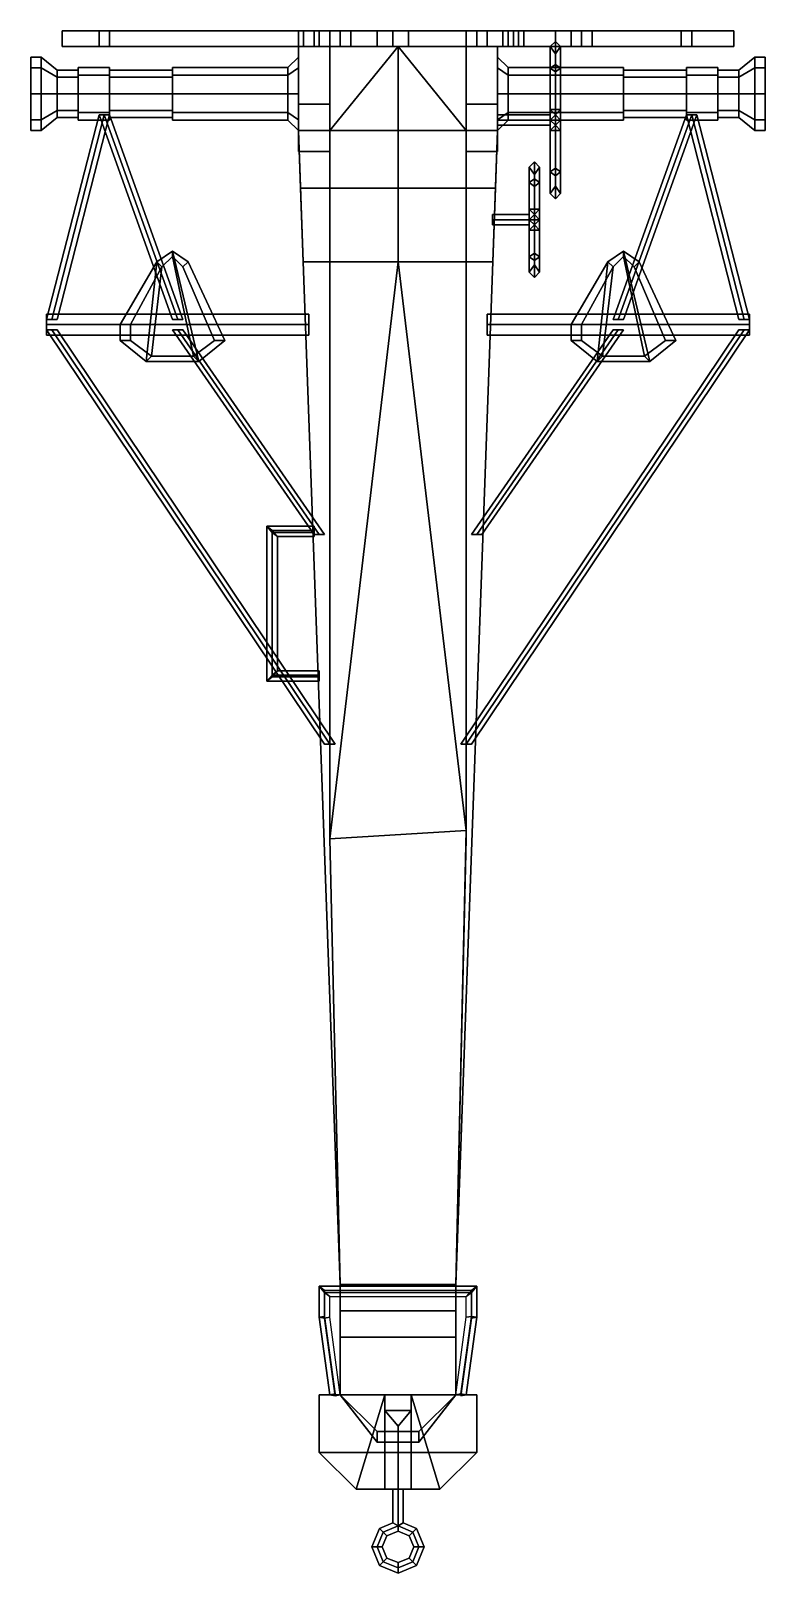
# Model space of a CAD drawing. Header units: millimetres. Extents: x -0.7 to 1, y -2.8 to 8.
# Drawn here: x -0.7 to 0.7, y -2.82 to 0.12 of the extents above.
import ezdxf

# ---------------------------------------------------------------- set-up
doc = ezdxf.new("R2010")
doc.units = ezdxf.units.MM

msp = doc.modelspace()

# ---------------------------------------------------------------- linework, layer by layer
for points in [[(-0.64, 0.12, 1.4), (-0.64, 0.09, 1.4), (0.64, 0.09, 1.4), (0.64, 0.12, 1.4)], [(0.24, 0.12, 1.23), (-0.64, 0.12, 1.4), (0.64, 0.12, 1.4), (0.35, 0.12, 1.23)], [(-0.01, 0.12, 1.2), (-0.64, 0.12, 1.4), (0.24, 0.12, 1.23), (0.21, 0.12, 1.2)], [(-0.09, 0.12, 1.19), (-0.64, 0.12, 1.4), (-0.01, 0.12, 1.2)], [(-0.13, 0.12, 1.16), (-0.64, 0.12, 1.4), (-0.09, 0.12, 1.19)], [(-0.15, 0.12, 1.13), (-0.64, 0.12, 1.4), (-0.13, 0.12, 1.16)], [(-0.57, 0.12, 0.85), (-0.64, 0.12, 1.16), (-0.19, 0.12, 0.97), (-0.19, 0.12, 0.88)], [(-0.19, 0.12, 0.97), (-0.64, 0.12, 1.16), (-0.15, 0.12, 1.13), (-0.15, 0.12, 0.97)], [(-0.64, 0.12, 1.16), (-0.64, 0.12, 1.4), (-0.15, 0.12, 1.13)], [(-0.64, 0.12, 1.16), (-0.64, 0.09, 1.16), (-0.64, 0.09, 1.4), (-0.64, 0.12, 1.4)], [(-0.57, 0.12, 0.85), (-0.57, 0.09, 0.85), (-0.64, 0.09, 1.16), (-0.64, 0.12, 1.16)], [(-0.55, 0.12), (-0.57, 0.12, 0.03), (-0.18, 0.12, 0.45), (-0.04, 0.12)], [(-0.57, 0.12, 0.03), (-0.57, 0.12, 0.85), (-0.18, 0.12, 0.48), (-0.18, 0.12, 0.45)], [(-0.57, 0.12, 0.85), (-0.57, 0.12, 0.85), (-0.19, 0.12, 0.57), (-0.18, 0.12, 0.48)], [(-0.57, 0.12, 0.85), (-0.57, 0.12, 0.85), (-0.19, 0.12, 0.61), (-0.19, 0.12, 0.57)], [(-0.57, 0.12, 0.85), (-0.57, 0.12, 0.85), (-0.19, 0.12, 0.75), (-0.19, 0.12, 0.61)], [(-0.57, 0.12, 0.85), (-0.57, 0.12, 0.85), (-0.16, 0.12, 0.78), (-0.19, 0.12, 0.75)], [(-0.57, 0.12, 0.85), (-0.19, 0.12, 0.88), (-0.16, 0.12, 0.88), (-0.16, 0.12, 0.78)], [(-0.57, 0.12, 0.03), (-0.57, 0.09, 0.03), (-0.57, 0.09, 0.85), (-0.57, 0.12, 0.85)], [(-0.55, 0.12), (-0.55, 0.09), (-0.57, 0.09, 0.03), (-0.57, 0.12, 0.03)], [(-0.04, 0.12), (-0.04, 0.09), (-0.55, 0.09), (-0.55, 0.12)], [(-0.18, 0.12, 0.48), (-0.19, 0.12, 0.57), (-0.16, 0.12, 0.57), (-0.16, 0.12, 0.48)], [(-0.19, 0.12, 0.61), (-0.19, 0.12, 0.75), (-0.16, 0.12, 0.73), (-0.16, 0.12, 0.61)], [(-0.19, 0.12, 0.57), (-0.19, 0.09, 0.57), (-0.16, 0.09, 0.57), (-0.16, 0.12, 0.57)], [(-0.19, 0.12, 0.61), (-0.19, 0.09, 0.61), (-0.19, 0.09, 0.57), (-0.19, 0.12, 0.57)], [(-0.16, 0.12, 0.61), (-0.16, 0.09, 0.61), (-0.19, 0.09, 0.61), (-0.19, 0.12, 0.61)], [(-0.19, 0.12, 0.75), (-0.19, 0.09, 0.75), (-0.16, 0.09, 0.73), (-0.16, 0.12, 0.73)], [(-0.16, 0.12, 0.78), (-0.16, 0.09, 0.78), (-0.19, 0.09, 0.75), (-0.19, 0.12, 0.75)], [(-0.19, 0.12, 0.88), (-0.19, 0.09, 0.88), (-0.16, 0.09, 0.88), (-0.16, 0.12, 0.88)], [(-0.19, 0.12, 0.97), (-0.19, 0.09, 0.97), (-0.19, 0.09, 0.88), (-0.19, 0.12, 0.88)], [(-0.15, 0.12, 0.97), (-0.15, 0.09, 0.97), (-0.19, 0.09, 0.97), (-0.19, 0.12, 0.97)], [(-0.04, 0.12), (-0.18, 0.12, 0.45), (-0.11, 0.12, 0.45), (-0.01, 0.12, 0.05)], [(-0.18, 0.12, 0.45), (-0.18, 0.09, 0.45), (-0.11, 0.09, 0.45), (-0.11, 0.12, 0.45)], [(-0.18, 0.12, 0.48), (-0.18, 0.09, 0.48), (-0.18, 0.09, 0.45), (-0.18, 0.12, 0.45)], [(-0.16, 0.12, 0.48), (-0.16, 0.09, 0.48), (-0.18, 0.09, 0.48), (-0.18, 0.12, 0.48)], [(-0.16, 0.12, 0.57), (-0.16, 0.09, 0.57), (-0.16, 0.09, 0.48), (-0.16, 0.12, 0.48)], [(-0.16, 0.12, 0.73), (-0.16, 0.09, 0.73), (-0.16, 0.09, 0.61), (-0.16, 0.12, 0.61)], [(-0.16, 0.12, 0.88), (-0.16, 0.09, 0.88), (-0.16, 0.09, 0.78), (-0.16, 0.12, 0.78)], [(-0.15, 0.12, 1.13), (-0.15, 0.09, 1.13), (-0.15, 0.09, 0.97), (-0.15, 0.12, 0.97)], [(-0.13, 0.12, 1.16), (-0.13, 0.09, 1.16), (-0.15, 0.09, 1.13), (-0.15, 0.12, 1.13)], [(-0.09, 0.12, 1.19), (-0.09, 0.09, 1.19), (-0.13, 0.09, 1.16), (-0.13, 0.12, 1.16)], [(-0.11, 0.12, 0.45), (-0.11, 0.12, 0.48), (-0.01, 0.12, 0.48), (-0.01, 0.12, 0.05)], [(-0.11, 0.12, 0.48), (-0.11, 0.09, 0.48), (-0.01, 0.09, 0.48), (-0.01, 0.12, 0.48)], [(-0.11, 0.12, 0.45), (-0.11, 0.09, 0.45), (-0.11, 0.09, 0.48), (-0.11, 0.12, 0.48)], [(-0.01, 0.12, 1.2), (-0.01, 0.09, 1.2), (-0.09, 0.09, 1.19), (-0.09, 0.12, 1.19)], [(-0.01, 0.12, 0.05), (-0.01, 0.09, 0.05), (-0.04, 0.09), (-0.04, 0.12)], [(-0.01, 0.12, 0.48), (-0.01, 0.09, 0.48), (-0.01, 0.09, 0.05), (-0.01, 0.12, 0.05)], [(0.21, 0.12, 1.2), (0.21, 0.09, 1.2), (-0.01, 0.09, 1.2), (-0.01, 0.12, 1.2)], [(0.02, 0.12, 0.14), (0.02, 0.12, 0.47), (0.15, 0.12, 0.47), (0.15, 0.12, 0.44)], [(0.02, 0.12, 0.14), (0.15, 0.12, 0.44), (0.15, 0.12, 0.44), (0.13, 0.12, 0.14)], [(0.13, 0.12, 0.14), (0.13, 0.09, 0.14), (0.02, 0.09, 0.14), (0.02, 0.12, 0.14)], [(0.02, 0.12, 0.14), (0.02, 0.09, 0.14), (0.02, 0.09, 0.47), (0.02, 0.12, 0.47)], [(0.02, 0.12, 0.47), (0.02, 0.09, 0.47), (0.15, 0.09, 0.47), (0.15, 0.12, 0.47)], [(0.13, 0.12, 0.14), (0.15, 0.12, 0.44), (0.15, 0.12, 0.44), (0.15, 0.12, 0.12)], [(0.15, 0.12, 0.12), (0.15, 0.09, 0.12), (0.13, 0.09, 0.14), (0.13, 0.12, 0.14)], [(0.17, 0.12), (0.15, 0.12, 0.44), (0.22, 0.12, 0.44), (0.54, 0.12)], [(0.15, 0.12, 0.02), (0.15, 0.12, 0.12), (0.15, 0.12, 0.12), (0.17, 0.12)], [(0.17, 0.12), (0.17, 0.09), (0.15, 0.09, 0.02), (0.15, 0.12, 0.02)], [(0.15, 0.12, 0.02), (0.15, 0.09, 0.02), (0.15, 0.09, 0.12), (0.15, 0.12, 0.12)], [(0.15, 0.12, 0.47), (0.15, 0.09, 0.47), (0.15, 0.09, 0.44), (0.15, 0.12, 0.44)], [(0.15, 0.12, 0.44), (0.15, 0.09, 0.44), (0.22, 0.09, 0.44), (0.22, 0.12, 0.44)], [(0.15, 0.12, 0.12), (0.15, 0.12, 0.44), (0.15, 0.12, 0.44), (0.17, 0.12)], [(0.54, 0.12), (0.54, 0.09), (0.17, 0.09), (0.17, 0.12)], [(0.2, 0.12, 0.72), (0.2, 0.12, 0.83), (0.3, 0.12, 0.83), (0.23, 0.12, 0.72)], [(0.2, 0.12, 0.48), (0.2, 0.12, 0.58), (0.23, 0.12, 0.58), (0.22, 0.12, 0.48)], [(0.22, 0.12, 0.48), (0.22, 0.09, 0.48), (0.2, 0.09, 0.48), (0.2, 0.12, 0.48)], [(0.2, 0.12, 0.48), (0.2, 0.09, 0.48), (0.2, 0.09, 0.58), (0.2, 0.12, 0.58)], [(0.2, 0.12, 0.58), (0.2, 0.09, 0.58), (0.23, 0.09, 0.58), (0.23, 0.12, 0.58)], [(0.23, 0.12, 0.72), (0.23, 0.09, 0.72), (0.2, 0.09, 0.72), (0.2, 0.12, 0.72)], [(0.2, 0.12, 0.72), (0.2, 0.09, 0.72), (0.2, 0.09, 0.83), (0.2, 0.12, 0.83)], [(0.2, 0.12, 0.83), (0.2, 0.09, 0.83), (0.3, 0.09, 0.83), (0.3, 0.12, 0.83)], [(0.24, 0.12, 1.23), (0.24, 0.09, 1.23), (0.21, 0.09, 1.2), (0.21, 0.12, 1.2)], [(0.22, 0.12, 0.44), (0.22, 0.12, 0.48), (0.23, 0.12, 0.58), (0.54, 0.12)], [(0.22, 0.12, 0.44), (0.22, 0.09, 0.44), (0.22, 0.09, 0.48), (0.22, 0.12, 0.48)], [(0.23, 0.12, 0.58), (0.23, 0.12, 0.72), (0.3, 0.12, 0.83), (0.54, 0.12)], [(0.23, 0.12, 0.58), (0.23, 0.09, 0.58), (0.23, 0.09, 0.72), (0.23, 0.12, 0.72)], [(0.35, 0.12, 1.23), (0.35, 0.09, 1.23), (0.24, 0.09, 1.23), (0.24, 0.12, 1.23)], [(0.3, 0.12, 0.83), (0.33, 0.12, 0.84), (0.54, 0.12)], [(0.3, 0.12, 0.83), (0.3, 0.09, 0.83), (0.33, 0.09, 0.84), (0.33, 0.12, 0.84)], [(0.33, 0.12, 0.84), (0.37, 0.12, 0.89), (0.56, 0.12, 0.8), (0.54, 0.12)], [(0.33, 0.12, 0.84), (0.33, 0.09, 0.84), (0.37, 0.09, 0.89), (0.37, 0.12, 0.89)], [(0.37, 0.12, 1.21), (0.35, 0.12, 1.23), (0.64, 0.12, 1.4), (0.64, 0.12, 1.18)], [(0.37, 0.12, 1.21), (0.37, 0.09, 1.21), (0.35, 0.09, 1.23), (0.35, 0.12, 1.23)], [(0.37, 0.12, 0.89), (0.37, 0.12, 1.21), (0.64, 0.12, 1.18), (0.56, 0.12, 0.8)], [(0.37, 0.12, 0.89), (0.37, 0.09, 0.89), (0.37, 0.09, 1.21), (0.37, 0.12, 1.21)], [(0.56, 0.12, 0.8), (0.56, 0.09, 0.8), (0.54, 0.09), (0.54, 0.12)], [(0.64, 0.12, 1.18), (0.64, 0.09, 1.18), (0.56, 0.09, 0.8), (0.56, 0.12, 0.8)], [(0.64, 0.12, 1.4), (0.64, 0.09, 1.4), (0.64, 0.09, 1.18), (0.64, 0.12, 1.18)], [(-0.64, 0.09, 1.4), (0.24, 0.09, 1.23), (0.35, 0.09, 1.23), (0.64, 0.09, 1.4)], [(-0.64, 0.09, 1.4), (-0.01, 0.09, 1.2), (0.21, 0.09, 1.2), (0.24, 0.09, 1.23)], [(-0.64, 0.09, 1.4), (-0.09, 0.09, 1.19), (-0.09, 0.09, 1.19), (-0.01, 0.09, 1.2)], [(-0.64, 0.09, 1.4), (-0.13, 0.09, 1.16), (-0.13, 0.09, 1.16), (-0.09, 0.09, 1.19)], [(-0.64, 0.09, 1.4), (-0.15, 0.09, 1.13), (-0.15, 0.09, 1.13), (-0.13, 0.09, 1.16)], [(-0.64, 0.09, 1.4), (-0.15, 0.09, 0.97), (-0.15, 0.09, 0.97), (-0.15, 0.09, 1.13)], [(-0.64, 0.09, 1.4), (-0.19, 0.09, 0.97), (-0.19, 0.09, 0.97), (-0.15, 0.09, 0.97)], [(-0.64, 0.09, 1.4), (-0.19, 0.09, 0.88), (-0.19, 0.09, 0.88), (-0.19, 0.09, 0.97)], [(-0.64, 0.09, 1.16), (-0.19, 0.09, 0.88), (-0.19, 0.09, 0.88), (-0.64, 0.09, 1.4)], [(-0.57, 0.09, 0.85), (-0.19, 0.09, 0.88), (-0.19, 0.09, 0.88), (-0.64, 0.09, 1.16)], [(-0.57, 0.09, 0.85), (-0.16, 0.09, 0.78), (-0.16, 0.09, 0.78), (-0.19, 0.09, 0.88)], [(-0.57, 0.09, 0.85), (-0.19, 0.09, 0.75), (-0.19, 0.09, 0.75), (-0.16, 0.09, 0.78)], [(-0.57, 0.09, 0.85), (-0.16, 0.09, 0.73), (-0.16, 0.09, 0.73), (-0.19, 0.09, 0.75)], [(-0.16, 0.09, 0.73), (-0.57, 0.09, 0.85), (-0.19, 0.09, 0.61), (-0.16, 0.09, 0.61)], [(-0.19, 0.09, 0.61), (-0.57, 0.09, 0.85), (-0.57, 0.09, 0.03), (-0.19, 0.09, 0.57)], [(-0.18, 0.09, 0.48), (-0.19, 0.09, 0.57), (-0.57, 0.09, 0.03), (-0.18, 0.09, 0.45)], [(-0.11, 0.09, 0.45), (-0.18, 0.09, 0.45), (-0.57, 0.09, 0.03), (-0.55, 0.09)], [(-0.01, 0.09, 0.05), (-0.11, 0.09, 0.45), (-0.55, 0.09), (-0.04, 0.09)], [(-0.19, 0.09, 0.58), (-0.19, -0.07, 0.58), (-0.19, -0.07, 0.79), (-0.19, 0.09, 0.79)], [(0.19, 0.09, 0.58), (0.19, -0.07, 0.58), (-0.19, -0.07, 0.58), (-0.19, 0.09, 0.58)], [(-0.19, 0.09, 0.79), (-0.19, -0.07, 0.79), (-0.19, -0.07, 0.85), (-0.19, 0.09, 0.9)], [(-0.13, 0.09, 0.9), (-0.13, 0.09, 0.79), (-0.19, 0.09, 0.79), (-0.19, 0.09, 0.9)], [(-0.13, -0.02, 0.96), (-0.13, 0.09, 0.9), (-0.19, 0.09, 0.9), (-0.19, -0.02, 0.96)], [(-0.19, 0.09, 0.9), (-0.19, -0.07, 0.85), (-0.19, -0.11, 0.96), (-0.19, -0.02, 0.96)], [(-0.13, 0.09, 0.79), (0, 0.09, 0.7), (-0.19, 0.09, 0.58), (-0.19, 0.09, 0.79)], [(-0.19, 0.09, 0.88), (-0.16, 0.09, 0.78), (-0.16, 0.09, 0.78), (-0.16, 0.09, 0.88)], [(-0.16, 0.09, 0.57), (-0.19, 0.09, 0.57), (-0.18, 0.09, 0.48), (-0.16, 0.09, 0.48)], [(0, 0.09, 0.7), (0.19, 0.09, 0.58), (-0.19, 0.09, 0.58), (0, 0.09, 0.7)], [(-0.13, -0.07, 0.85), (-0.13, -0.07, 0.79), (-0.13, 0.09, 0.79), (-0.13, 0.09, 0.9)], [(-0.13, -0.11, 0.96), (-0.13, -0.07, 0.85), (-0.13, 0.09, 0.9), (-0.13, -0.02, 0.96)], [(-0.13, -0.07, 0.79), (-0.13, -0.32, 0.79), (0, -0.32, 0.7), (0, 0.09, 0.7)], [(-0.13, -0.07, 0.79), (0, 0.09, 0.7), (0, 0.09, 0.7), (-0.13, 0.09, 0.79)], [(-0.11, 0.09, 0.48), (-0.11, 0.09, 0.45), (-0.01, 0.09, 0.05), (-0.01, 0.09, 0.48)], [(0.19, 0.09, 0.79), (0.19, 0.09, 0.58), (0, 0.09, 0.7), (0.13, 0.09, 0.79)], [(0, 0.09, 0.7), (0, -0.32, 0.7), (0.13, -0.32, 0.79), (0.13, -0.07, 0.79)], [(0, 0.09, 0.7), (0, 0.09, 0.7), (0.13, -0.07, 0.79), (0.13, 0.09, 0.79)], [(0.15, 0.09, 0.44), (0.02, 0.09, 0.14), (0.13, 0.09, 0.14), (0.22, 0.09, 0.44)], [(0.15, 0.09, 0.47), (0.02, 0.09, 0.47), (0.02, 0.09, 0.14), (0.15, 0.09, 0.44)], [(0.13, 0.09, 0.79), (0.13, -0.07, 0.79), (0.13, -0.07, 0.85), (0.13, 0.09, 0.9)], [(0.19, 0.09, 0.9), (0.19, 0.09, 0.79), (0.13, 0.09, 0.79), (0.13, 0.09, 0.9)], [(0.19, -0.02, 0.96), (0.19, 0.09, 0.9), (0.13, 0.09, 0.9), (0.13, -0.02, 0.96)], [(0.13, 0.09, 0.9), (0.13, -0.07, 0.85), (0.13, -0.11, 0.96), (0.13, -0.02, 0.96)], [(0.13, 0.09, 0.14), (0.13, 0.09, 0.14), (0.15, 0.09, 0.12), (0.22, 0.09, 0.44)], [(0.15, 0.09, 0.02), (0.17, 0.09), (0.54, 0.09), (0.22, 0.09, 0.44)], [(0.15, 0.09, 0.12), (0.15, 0.09, 0.12), (0.15, 0.09, 0.02), (0.22, 0.09, 0.44)], [(0.19, -0.07, 0.79), (0.19, -0.07, 0.58), (0.19, 0.09, 0.58), (0.19, 0.09, 0.79)], [(0.19, -0.07, 0.85), (0.19, -0.07, 0.79), (0.19, 0.09, 0.79), (0.19, 0.09, 0.9)], [(0.19, -0.11, 0.96), (0.19, -0.07, 0.85), (0.19, 0.09, 0.9), (0.19, -0.02, 0.96)], [(0.2, 0.09, 0.83), (0.2, 0.09, 0.72), (0.23, 0.09, 0.72), (0.3, 0.09, 0.83)], [(0.2, 0.09, 0.58), (0.2, 0.09, 0.48), (0.22, 0.09, 0.48), (0.23, 0.09, 0.58)], [(0.22, 0.09, 0.48), (0.22, 0.09, 0.44), (0.54, 0.09), (0.23, 0.09, 0.58)], [(0.3, 0.09, 0.83), (0.23, 0.09, 0.72), (0.56, 0.09, 0.8), (0.33, 0.09, 0.84)], [(0.23, 0.09, 0.72), (0.23, 0.09, 0.58), (0.54, 0.09), (0.56, 0.09, 0.8)], [(0.3, 0.1, 0.89), (0.29, 0.09, 0.89), (0.29, 0.049, 0.989), (0.3, 0.0561, 0.9961)], [(0.3, 0.0561, 0.7839), (0.29, 0.049, 0.791), (0.29, 0.09, 0.89), (0.3, 0.1, 0.89)], [(0.29, -0.03, 0.89), (0.3, -0.04, 0.9), (0.3, 0.0759, 0.9), (0.29, 0.09, 0.89)], [(0.3, -0.04, 0.88), (0.29, -0.03, 0.89), (0.29, 0.09, 0.89), (0.3, 0.0759, 0.88)], [(0.29, 0.09, 0.89), (0.3, 0.0759, 0.9), (0.3, 0.0419, 0.9819), (0.29, 0.049, 0.989)], [(0.29, 0.049, 0.791), (0.3, 0.0419, 0.7981), (0.3, 0.0759, 0.88), (0.29, 0.09, 0.89)], [(0.31, 0.09, 0.89), (0.3, 0.1, 0.89), (0.3, 0.0561, 0.9961), (0.31, 0.049, 0.989)], [(0.31, 0.049, 0.791), (0.3, 0.0561, 0.7839), (0.3, 0.1, 0.89), (0.31, 0.09, 0.89)], [(0.3, -0.04, 0.9), (0.31, -0.03, 0.89), (0.31, 0.09, 0.89), (0.3, 0.0759, 0.9)], [(0.31, -0.03, 0.89), (0.3, -0.04, 0.88), (0.3, 0.0759, 0.88), (0.31, 0.09, 0.89)], [(0.3, 0.0759, 0.9), (0.31, 0.09, 0.89), (0.31, 0.049, 0.989), (0.3, 0.0419, 0.9819)], [(0.3, 0.0419, 0.7981), (0.31, 0.049, 0.791), (0.31, 0.09, 0.89), (0.3, 0.0759, 0.88)], [(0.37, 0.09, 0.89), (0.33, 0.09, 0.84), (0.56, 0.09, 0.8), (0.64, 0.09, 1.18)], [(0.64, 0.09, 1.4), (0.35, 0.09, 1.23), (0.37, 0.09, 1.21), (0.64, 0.09, 1.4)], [(0.37, 0.09, 1.21), (0.37, 0.09, 0.89), (0.64, 0.09, 1.18), (0.64, 0.09, 1.4)], [(-0.68, 0.0495, 0.7295), (-0.68, 0.07, 0.68), (-0.7, 0.07, 0.68), (-0.7, 0.0495, 0.7295)], [(-0.68, 0.07, 0.68), (-0.68, 0.0495, 0.6305), (-0.7, 0.0495, 0.6305), (-0.7, 0.07, 0.68)], [(-0.65, 0.0318, 0.7118), (-0.65, 0.045, 0.68), (-0.68, 0.07, 0.68), (-0.68, 0.0495, 0.7295)], [(-0.65, 0.045, 0.68), (-0.65, 0.0318, 0.6482), (-0.68, 0.0495, 0.6305), (-0.68, 0.07, 0.68)], [(-0.21, 0.0354, 0.6446), (-0.21, 0.05, 0.68), (-0.19, 0.07, 0.68), (-0.19, 0.0495, 0.6305)], [(-0.21, 0.05, 0.68), (-0.21, 0.0354, 0.7154), (-0.19, 0.0495, 0.7295), (-0.19, 0.07, 0.68)], [(0.21, 0.05, 0.68), (0.21, 0.0354, 0.6446), (0.19, 0.0495, 0.6305), (0.19, 0.07, 0.68)], [(0.21, 0.0354, 0.7154), (0.21, 0.05, 0.68), (0.19, 0.07, 0.68), (0.19, 0.0495, 0.7295)], [(0.65, 0.045, 0.68), (0.65, 0.0318, 0.7118), (0.68, 0.0495, 0.7295), (0.68, 0.07, 0.68)], [(0.65, 0.0318, 0.6482), (0.65, 0.045, 0.68), (0.68, 0.07, 0.68), (0.68, 0.0495, 0.6305)], [(0.7, 0.0495, 0.7295), (0.7, 0.07, 0.68), (0.68, 0.07, 0.68), (0.68, 0.0495, 0.7295)], [(0.7, 0.07, 0.68), (0.7, 0.0495, 0.6305), (0.68, 0.0495, 0.6305), (0.68, 0.07, 0.68)], [(-0.68, 0, 0.75), (-0.68, 0.0495, 0.7295), (-0.7, 0.0495, 0.7295), (-0.7, 0, 0.75)], [(-0.68, 0.0495, 0.6305), (-0.68, 0, 0.61), (-0.7, 0, 0.61), (-0.7, 0.0495, 0.6305)], [(-0.65, 0, 0.725), (-0.65, 0.0318, 0.7118), (-0.68, 0.0495, 0.7295), (-0.68, 0, 0.75)], [(-0.65, 0.0318, 0.6482), (-0.65, 0, 0.635), (-0.68, 0, 0.61), (-0.68, 0.0495, 0.6305)], [(-0.61, 0.0318, 0.7118), (-0.61, 0.045, 0.68), (-0.65, 0.045, 0.68), (-0.65, 0.0318, 0.7118)], [(-0.61, 0.045, 0.68), (-0.61, 0.0318, 0.6482), (-0.65, 0.0318, 0.6482), (-0.65, 0.045, 0.68)], [(-0.61, 0, 0.725), (-0.61, 0.0318, 0.7118), (-0.65, 0.0318, 0.7118), (-0.65, 0, 0.725)], [(-0.61, 0.0318, 0.6482), (-0.61, 0, 0.635), (-0.65, 0, 0.635), (-0.65, 0.0318, 0.6482)], [(-0.55, 0.0354, 0.7154), (-0.55, 0.05, 0.68), (-0.61, 0.05, 0.68), (-0.61, 0.0354, 0.7154)], [(-0.55, 0.05, 0.68), (-0.55, 0.0354, 0.6446), (-0.61, 0.0354, 0.6446), (-0.61, 0.05, 0.68)], [(-0.61, 0.05, 0.68), (-0.61, 0.0354, 0.6446), (-0.61, 0.0318, 0.6482), (-0.61, 0.045, 0.68)], [(-0.61, 0.0354, 0.7154), (-0.61, 0.05, 0.68), (-0.61, 0.045, 0.68), (-0.61, 0.0318, 0.7118)], [(-0.55, 0, 0.73), (-0.55, 0.0354, 0.7154), (-0.61, 0.0354, 0.7154), (-0.61, 0, 0.73)], [(-0.55, 0.0354, 0.6446), (-0.55, 0, 0.63), (-0.61, 0, 0.63), (-0.61, 0.0354, 0.6446)], [(-0.61, 0, 0.73), (-0.61, 0.0354, 0.7154), (-0.61, 0.0318, 0.7118), (-0.61, 0, 0.725)], [(-0.61, 0.0354, 0.6446), (-0.61, 0, 0.63), (-0.61, 0, 0.635), (-0.61, 0.0318, 0.6482)], [(-0.55, 0.05, 0.68), (-0.55, 0.0354, 0.7154), (-0.55, 0.0318, 0.7118), (-0.55, 0.045, 0.68)], [(-0.55, 0.0354, 0.6446), (-0.55, 0.05, 0.68), (-0.55, 0.045, 0.68), (-0.55, 0.0318, 0.6482)], [(-0.43, 0.0318, 0.7118), (-0.43, 0.045, 0.68), (-0.55, 0.045, 0.68), (-0.55, 0.0318, 0.7118)], [(-0.43, 0.045, 0.68), (-0.43, 0.0318, 0.6482), (-0.55, 0.0318, 0.6482), (-0.55, 0.045, 0.68)], [(-0.55, 0.0354, 0.7154), (-0.55, 0, 0.73), (-0.55, 0, 0.725), (-0.55, 0.0318, 0.7118)], [(-0.55, 0, 0.63), (-0.55, 0.0354, 0.6446), (-0.55, 0.0318, 0.6482), (-0.55, 0, 0.635)], [(-0.43, 0, 0.725), (-0.43, 0.0318, 0.7118), (-0.55, 0.0318, 0.7118), (-0.55, 0, 0.725)], [(-0.43, 0.0318, 0.6482), (-0.43, 0, 0.635), (-0.55, 0, 0.635), (-0.55, 0.0318, 0.6482)], [(-0.21, 0.0354, 0.7154), (-0.21, 0.05, 0.68), (-0.43, 0.05, 0.68), (-0.43, 0.0354, 0.7154)], [(-0.21, 0.05, 0.68), (-0.21, 0.0354, 0.6446), (-0.43, 0.0354, 0.6446), (-0.43, 0.05, 0.68)], [(-0.43, 0.0354, 0.7154), (-0.43, 0.05, 0.68), (-0.43, 0.045, 0.68), (-0.43, 0.0318, 0.7118)], [(-0.43, 0.05, 0.68), (-0.43, 0.0354, 0.6446), (-0.43, 0.0318, 0.6482), (-0.43, 0.045, 0.68)], [(-0.21, 0, 0.73), (-0.21, 0.0354, 0.7154), (-0.43, 0.0354, 0.7154), (-0.43, 0, 0.73)], [(-0.21, 0.0354, 0.6446), (-0.21, 0, 0.63), (-0.43, 0, 0.63), (-0.43, 0.0354, 0.6446)], [(-0.43, 0.0354, 0.6446), (-0.43, 0, 0.63), (-0.43, 0, 0.635), (-0.43, 0.0318, 0.6482)], [(-0.43, 0, 0.73), (-0.43, 0.0354, 0.7154), (-0.43, 0.0318, 0.7118), (-0.43, 0, 0.725)], [(-0.21, 0, 0.63), (-0.21, 0.0354, 0.6446), (-0.19, 0.0495, 0.6305), (-0.19, 0, 0.61)], [(-0.21, 0.0354, 0.7154), (-0.21, 0, 0.73), (-0.19, 0, 0.75), (-0.19, 0.0495, 0.7295)], [(0.21, 0.0354, 0.6446), (0.21, 0, 0.63), (0.19, 0, 0.61), (0.19, 0.0495, 0.6305)], [(0.21, 0, 0.73), (0.21, 0.0354, 0.7154), (0.19, 0.0495, 0.7295), (0.19, 0, 0.75)], [(0.21, 0.05, 0.68), (0.21, 0.0354, 0.7154), (0.43, 0.0354, 0.7154), (0.43, 0.05, 0.68)], [(0.21, 0.0354, 0.6446), (0.21, 0.05, 0.68), (0.43, 0.05, 0.68), (0.43, 0.0354, 0.6446)], [(0.21, 0.0354, 0.7154), (0.21, 0, 0.73), (0.43, 0, 0.73), (0.43, 0.0354, 0.7154)], [(0.21, 0, 0.63), (0.21, 0.0354, 0.6446), (0.43, 0.0354, 0.6446), (0.43, 0, 0.63)], [(0.3, 0.0561, 0.9961), (0.29, 0.049, 0.989), (0.29, -0.05, 1.03), (0.3, -0.05, 1.04)], [(0.3, -0.05, 0.74), (0.29, -0.05, 0.75), (0.29, 0.049, 0.791), (0.3, 0.0561, 0.7839)], [(0.29, 0.049, 0.989), (0.3, 0.0419, 0.9819), (0.3, -0.04, 1.0159), (0.29, -0.05, 1.03)], [(0.29, -0.05, 0.75), (0.3, -0.04, 0.7641), (0.3, 0.0419, 0.7981), (0.29, 0.049, 0.791)], [(0.31, 0.049, 0.989), (0.3, 0.0561, 0.9961), (0.3, -0.05, 1.04), (0.31, -0.05, 1.03)], [(0.31, -0.05, 0.75), (0.3, -0.05, 0.74), (0.3, 0.0561, 0.7839), (0.31, 0.049, 0.791)], [(0.3, 0.0419, 0.9819), (0.31, 0.049, 0.989), (0.31, -0.05, 1.03), (0.3, -0.04, 1.0159)], [(0.3, -0.04, 0.7641), (0.31, -0.05, 0.75), (0.31, 0.049, 0.791), (0.3, 0.0419, 0.7981)], [(0.43, 0.05, 0.68), (0.43, 0.0354, 0.7154), (0.43, 0.0318, 0.7118), (0.43, 0.045, 0.68)], [(0.43, 0.0354, 0.6446), (0.43, 0.05, 0.68), (0.43, 0.045, 0.68), (0.43, 0.0318, 0.6482)], [(0.43, 0.045, 0.68), (0.43, 0.0318, 0.7118), (0.55, 0.0318, 0.7118), (0.55, 0.045, 0.68)], [(0.43, 0.0318, 0.6482), (0.43, 0.045, 0.68), (0.55, 0.045, 0.68), (0.55, 0.0318, 0.6482)], [(0.43, 0.0354, 0.7154), (0.43, 0, 0.73), (0.43, 0, 0.725), (0.43, 0.0318, 0.7118)], [(0.43, 0, 0.63), (0.43, 0.0354, 0.6446), (0.43, 0.0318, 0.6482), (0.43, 0, 0.635)], [(0.43, 0.0318, 0.7118), (0.43, 0, 0.725), (0.55, 0, 0.725), (0.55, 0.0318, 0.7118)], [(0.43, 0, 0.635), (0.43, 0.0318, 0.6482), (0.55, 0.0318, 0.6482), (0.55, 0, 0.635)], [(0.55, 0.05, 0.68), (0.55, 0.0354, 0.7154), (0.61, 0.0354, 0.7154), (0.61, 0.05, 0.68)], [(0.55, 0.0354, 0.6446), (0.55, 0.05, 0.68), (0.61, 0.05, 0.68), (0.61, 0.0354, 0.6446)], [(0.55, 0.05, 0.68), (0.55, 0.0354, 0.6446), (0.55, 0.0318, 0.6482), (0.55, 0.045, 0.68)], [(0.55, 0.0354, 0.7154), (0.55, 0.05, 0.68), (0.55, 0.045, 0.68), (0.55, 0.0318, 0.7118)], [(0.55, 0.0354, 0.7154), (0.55, 0, 0.73), (0.61, 0, 0.73), (0.61, 0.0354, 0.7154)], [(0.55, 0, 0.63), (0.55, 0.0354, 0.6446), (0.61, 0.0354, 0.6446), (0.61, 0, 0.63)], [(0.55, 0, 0.73), (0.55, 0.0354, 0.7154), (0.55, 0.0318, 0.7118), (0.55, 0, 0.725)], [(0.55, 0.0354, 0.6446), (0.55, 0, 0.63), (0.55, 0, 0.635), (0.55, 0.0318, 0.6482)], [(0.61, 0.0354, 0.6446), (0.61, 0.05, 0.68), (0.61, 0.045, 0.68), (0.61, 0.0318, 0.6482)], [(0.61, 0.05, 0.68), (0.61, 0.0354, 0.7154), (0.61, 0.0318, 0.7118), (0.61, 0.045, 0.68)], [(0.61, 0.045, 0.68), (0.61, 0.0318, 0.7118), (0.65, 0.0318, 0.7118), (0.65, 0.045, 0.68)], [(0.61, 0.0318, 0.6482), (0.61, 0.045, 0.68), (0.65, 0.045, 0.68), (0.65, 0.0318, 0.6482)], [(0.61, 0, 0.63), (0.61, 0.0354, 0.6446), (0.61, 0.0318, 0.6482), (0.61, 0, 0.635)], [(0.61, 0.0354, 0.7154), (0.61, 0, 0.73), (0.61, 0, 0.725), (0.61, 0.0318, 0.7118)], [(0.61, 0.0318, 0.7118), (0.61, 0, 0.725), (0.65, 0, 0.725), (0.65, 0.0318, 0.7118)], [(0.61, 0, 0.635), (0.61, 0.0318, 0.6482), (0.65, 0.0318, 0.6482), (0.65, 0, 0.635)], [(0.65, 0.0318, 0.7118), (0.65, 0, 0.725), (0.68, 0, 0.75), (0.68, 0.0495, 0.7295)], [(0.65, 0, 0.635), (0.65, 0.0318, 0.6482), (0.68, 0.0495, 0.6305), (0.68, 0, 0.61)], [(0.7, 0, 0.75), (0.7, 0.0495, 0.7295), (0.68, 0.0495, 0.7295), (0.68, 0, 0.75)], [(0.7, 0.0495, 0.6305), (0.7, 0, 0.61), (0.68, 0, 0.61), (0.68, 0.0495, 0.6305)], [(-0.68, 0, 0.61), (-0.68, -0.0495, 0.6305), (-0.7, -0.0495, 0.6305), (-0.7, 0, 0.61)], [(-0.65, 0, 0.635), (-0.65, -0.0318, 0.6482), (-0.68, -0.0495, 0.6305), (-0.68, 0, 0.61)], [(-0.65, -0.0318, 0.7118), (-0.65, 0, 0.725), (-0.68, 0, 0.75), (-0.68, -0.0495, 0.7295)], [(-0.61, 0, 0.635), (-0.61, -0.0318, 0.6482), (-0.65, -0.0318, 0.6482), (-0.65, 0, 0.635)], [(-0.61, -0.0318, 0.7118), (-0.61, 0, 0.725), (-0.65, 0, 0.725), (-0.65, -0.0318, 0.7118)], [(-0.55, 0, 0.63), (-0.55, -0.0354, 0.6446), (-0.61, -0.0354, 0.6446), (-0.61, 0, 0.63)], [(-0.55, -0.0354, 0.7154), (-0.55, 0, 0.73), (-0.61, 0, 0.73), (-0.61, -0.0354, 0.7154)], [(-0.61, 0, 0.63), (-0.61, -0.0354, 0.6446), (-0.61, -0.0318, 0.6482), (-0.61, 0, 0.635)], [(-0.43, 0, 0.635), (-0.43, -0.0318, 0.6482), (-0.55, -0.0318, 0.6482), (-0.55, 0, 0.635)], [(-0.43, -0.0318, 0.7118), (-0.43, 0, 0.725), (-0.55, 0, 0.725), (-0.55, -0.0318, 0.7118)], [(-0.55, 0, 0.73), (-0.55, -0.0354, 0.7154), (-0.55, -0.0318, 0.7118), (-0.55, 0, 0.725)], [(-0.21, 0, 0.63), (-0.21, -0.0354, 0.6446), (-0.43, -0.0354, 0.6446), (-0.43, 0, 0.63)], [(-0.21, -0.0354, 0.7154), (-0.21, 0, 0.73), (-0.43, 0, 0.73), (-0.43, -0.0354, 0.7154)], [(-0.43, 0, 0.63), (-0.43, -0.0354, 0.6446), (-0.43, -0.0318, 0.6482), (-0.43, 0, 0.635)], [(-0.21, 0, 0.73), (-0.21, -0.0354, 0.7154), (-0.19, -0.0495, 0.7295), (-0.19, 0, 0.75)], [(0.21, -0.0354, 0.7154), (0.21, 0, 0.73), (0.19, 0, 0.75), (0.19, -0.0495, 0.7295)], [(0.21, 0, 0.63), (0.21, -0.0354, 0.6446), (0.19, -0.0495, 0.6305), (0.19, 0, 0.61)], [(0.21, -0.0354, 0.6446), (0.21, 0, 0.63), (0.43, 0, 0.63), (0.43, -0.0354, 0.6446)], [(0.21, 0, 0.73), (0.21, -0.0354, 0.7154), (0.43, -0.0354, 0.7154), (0.43, 0, 0.73)], [(0.43, -0.0318, 0.6482), (0.43, 0, 0.635), (0.55, 0, 0.635), (0.55, -0.0318, 0.6482)], [(0.43, 0, 0.725), (0.43, -0.0318, 0.7118), (0.55, -0.0318, 0.7118), (0.55, 0, 0.725)], [(0.43, 0, 0.73), (0.43, -0.0354, 0.7154), (0.43, -0.0318, 0.7118), (0.43, 0, 0.725)], [(0.43, -0.0354, 0.6446), (0.43, 0, 0.63), (0.43, 0, 0.635), (0.43, -0.0318, 0.6482)], [(0.55, -0.0354, 0.6446), (0.55, 0, 0.63), (0.61, 0, 0.63), (0.61, -0.0354, 0.6446)], [(0.55, 0, 0.73), (0.55, -0.0354, 0.7154), (0.61, -0.0354, 0.7154), (0.61, 0, 0.73)], [(0.55, -0.0354, 0.7154), (0.55, 0, 0.73), (0.55, 0, 0.725), (0.55, -0.0318, 0.7118)], [(0.55, 0, 0.63), (0.55, -0.0354, 0.6446), (0.55, -0.0318, 0.6482), (0.55, 0, 0.635)], [(0.61, -0.0354, 0.6446), (0.61, 0, 0.63), (0.61, 0, 0.635), (0.61, -0.0318, 0.6482)], [(0.61, 0, 0.73), (0.61, -0.0354, 0.7154), (0.61, -0.0318, 0.7118), (0.61, 0, 0.725)], [(0.61, -0.0318, 0.6482), (0.61, 0, 0.635), (0.65, 0, 0.635), (0.65, -0.0318, 0.6482)], [(0.61, 0, 0.725), (0.61, -0.0318, 0.7118), (0.65, -0.0318, 0.7118), (0.65, 0, 0.725)], [(0.65, -0.0318, 0.6482), (0.65, 0, 0.635), (0.68, 0, 0.61), (0.68, -0.0495, 0.6305)], [(0.65, 0, 0.725), (0.65, -0.0318, 0.7118), (0.68, -0.0495, 0.7295), (0.68, 0, 0.75)], [(0.7, 0, 0.61), (0.7, -0.0495, 0.6305), (0.68, -0.0495, 0.6305), (0.68, 0, 0.61)], [(-0.68, -0.0495, 0.7295), (-0.68, 0, 0.75), (-0.7, 0, 0.75), (-0.7, -0.0495, 0.7295)], [(-0.61, -0.0354, 0.7154), (-0.61, 0, 0.73), (-0.61, 0, 0.725), (-0.61, -0.0318, 0.7118)], [(-0.55, -0.0354, 0.6446), (-0.55, 0, 0.63), (-0.55, 0, 0.635), (-0.55, -0.0318, 0.6482)], [(-0.43, -0.0354, 0.7154), (-0.43, 0, 0.73), (-0.43, 0, 0.725), (-0.43, -0.0318, 0.7118)], [(-0.21, -0.0354, 0.6446), (-0.21, 0, 0.63), (-0.19, 0, 0.61), (-0.19, -0.0495, 0.6305)], [(-0.19, -0.02, 0.96), (-0.19, -0.11, 0.96), (-0.13, -0.11, 0.96), (-0.13, -0.02, 0.96)], [(0.13, -0.02, 0.96), (0.13, -0.11, 0.96), (0.19, -0.11, 0.96), (0.19, -0.02, 0.96)], [(0.7, -0.0495, 0.7295), (0.7, 0, 0.75), (0.68, 0, 0.75), (0.68, -0.0495, 0.7295)], [(-0.68, -0.07, 0.68), (-0.68, -0.0495, 0.7295), (-0.7, -0.0495, 0.7295), (-0.7, -0.07, 0.68)], [(-0.68, -0.0495, 0.6305), (-0.68, -0.07, 0.68), (-0.7, -0.07, 0.68), (-0.7, -0.0495, 0.6305)], [(-0.65, -0.0318, 0.6482), (-0.65, -0.045, 0.68), (-0.68, -0.07, 0.68), (-0.68, -0.0495, 0.6305)], [(-0.65, -0.045, 0.68), (-0.65, -0.0318, 0.7118), (-0.68, -0.0495, 0.7295), (-0.68, -0.07, 0.68)], [(-0.56, -0.04, 0.69), (-0.57, -0.04, 0.68), (-0.67, -0.43, 0.68), (-0.66, -0.43, 0.69)], [(-0.57, -0.04, 0.68), (-0.56, -0.04, 0.67), (-0.66, -0.43, 0.67), (-0.67, -0.43, 0.68)], [(-0.55, -0.04, 0.68), (-0.56, -0.04, 0.69), (-0.66, -0.43, 0.69), (-0.65, -0.43, 0.68)], [(-0.56, -0.04, 0.67), (-0.55, -0.04, 0.68), (-0.65, -0.43, 0.68), (-0.66, -0.43, 0.67)], [(-0.61, -0.0318, 0.6482), (-0.61, -0.045, 0.68), (-0.65, -0.045, 0.68), (-0.65, -0.0318, 0.6482)], [(-0.61, -0.045, 0.68), (-0.61, -0.0318, 0.7118), (-0.65, -0.0318, 0.7118), (-0.65, -0.045, 0.68)], [(-0.61, -0.05, 0.68), (-0.61, -0.0354, 0.7154), (-0.61, -0.0318, 0.7118), (-0.61, -0.045, 0.68)], [(-0.61, -0.0354, 0.6446), (-0.61, -0.05, 0.68), (-0.61, -0.045, 0.68), (-0.61, -0.0318, 0.6482)], [(-0.55, -0.0354, 0.6446), (-0.55, -0.05, 0.68), (-0.61, -0.05, 0.68), (-0.61, -0.0354, 0.6446)], [(-0.55, -0.05, 0.68), (-0.55, -0.0354, 0.7154), (-0.61, -0.0354, 0.7154), (-0.61, -0.05, 0.68)], [(-0.56, -0.04, 0.69), (-0.57, -0.04, 0.68), (-0.43, -0.43, 0.68), (-0.42, -0.43, 0.69)], [(-0.57, -0.04, 0.68), (-0.56, -0.04, 0.67), (-0.42, -0.43, 0.67), (-0.43, -0.43, 0.68)], [(-0.55, -0.04, 0.68), (-0.56, -0.04, 0.69), (-0.42, -0.43, 0.69), (-0.41, -0.43, 0.68)], [(-0.56, -0.04, 0.67), (-0.55, -0.04, 0.68), (-0.41, -0.43, 0.68), (-0.42, -0.43, 0.67)], [(-0.43, -0.0318, 0.6482), (-0.43, -0.045, 0.68), (-0.55, -0.045, 0.68), (-0.55, -0.0318, 0.6482)], [(-0.43, -0.045, 0.68), (-0.43, -0.0318, 0.7118), (-0.55, -0.0318, 0.7118), (-0.55, -0.045, 0.68)], [(-0.55, -0.05, 0.68), (-0.55, -0.0354, 0.6446), (-0.55, -0.0318, 0.6482), (-0.55, -0.045, 0.68)], [(-0.55, -0.0354, 0.7154), (-0.55, -0.05, 0.68), (-0.55, -0.045, 0.68), (-0.55, -0.0318, 0.7118)], [(-0.43, -0.0354, 0.6446), (-0.43, -0.05, 0.68), (-0.43, -0.045, 0.68), (-0.43, -0.0318, 0.6482)], [(-0.43, -0.05, 0.68), (-0.43, -0.0354, 0.7154), (-0.43, -0.0318, 0.7118), (-0.43, -0.045, 0.68)], [(-0.21, -0.0354, 0.6446), (-0.21, -0.05, 0.68), (-0.43, -0.05, 0.68), (-0.43, -0.0354, 0.6446)], [(-0.21, -0.05, 0.68), (-0.21, -0.0354, 0.7154), (-0.43, -0.0354, 0.7154), (-0.43, -0.05, 0.68)], [(-0.21, -0.0354, 0.7154), (-0.21, -0.05, 0.68), (-0.19, -0.07, 0.68), (-0.19, -0.0495, 0.7295)], [(-0.21, -0.05, 0.68), (-0.21, -0.0354, 0.6446), (-0.19, -0.0495, 0.6305), (-0.19, -0.07, 0.68)], [(0.21, -0.05, 0.68), (0.21, -0.0354, 0.7154), (0.19, -0.0495, 0.7295), (0.19, -0.07, 0.68)], [(0.21, -0.0354, 0.6446), (0.21, -0.05, 0.68), (0.19, -0.07, 0.68), (0.19, -0.0495, 0.6305)], [(0.29, -0.05, 0.9), (0.29, -0.04, 0.89), (0.19, -0.04, 0.89), (0.19, -0.05, 0.9)], [(0.29, -0.04, 0.89), (0.29, -0.05, 0.88), (0.19, -0.05, 0.88), (0.19, -0.04, 0.89)], [(0.29, -0.06, 0.89), (0.29, -0.05, 0.9), (0.19, -0.05, 0.9), (0.19, -0.06, 0.89)], [(0.29, -0.05, 0.88), (0.29, -0.06, 0.89), (0.19, -0.06, 0.89), (0.19, -0.05, 0.88)], [(0.21, -0.05, 0.68), (0.21, -0.0354, 0.6446), (0.43, -0.0354, 0.6446), (0.43, -0.05, 0.68)], [(0.21, -0.0354, 0.7154), (0.21, -0.05, 0.68), (0.43, -0.05, 0.68), (0.43, -0.0354, 0.7154)], [(0.31, -0.05, 0.91), (0.31, -0.03, 0.89), (0.29, -0.03, 0.89), (0.29, -0.05, 0.91)], [(0.31, -0.03, 0.89), (0.31, -0.05, 0.87), (0.29, -0.05, 0.87), (0.29, -0.03, 0.89)], [(0.29, -0.03, 0.89), (0.29, -0.05, 0.87), (0.29, -0.07, 0.89), (0.29, -0.05, 0.91)], [(0.3, -0.04, 0.9), (0.29, -0.05, 0.91), (0.29, -0.05, 1.03), (0.3, -0.04, 1.0159)], [(0.29, -0.05, 0.87), (0.3, -0.04, 0.88), (0.3, -0.04, 0.7641), (0.29, -0.05, 0.75)], [(0.29, -0.05, 1.03), (0.3, -0.06, 1.0159), (0.3, -0.1419, 0.9819), (0.29, -0.149, 0.989)], [(0.3, -0.05, 1.04), (0.29, -0.05, 1.03), (0.29, -0.149, 0.989), (0.3, -0.1561, 0.9961)], [(0.29, -0.05, 0.91), (0.3, -0.06, 0.9), (0.3, -0.06, 1.0159), (0.29, -0.05, 1.03)], [(0.31, -0.07, 0.89), (0.31, -0.05, 0.91), (0.29, -0.05, 0.91), (0.29, -0.07, 0.89)], [(0.31, -0.05, 0.87), (0.31, -0.07, 0.89), (0.29, -0.07, 0.89), (0.29, -0.05, 0.87)], [(0.3, -0.06, 0.88), (0.29, -0.05, 0.87), (0.29, -0.05, 0.75), (0.3, -0.06, 0.7641)], [(0.29, -0.149, 0.791), (0.3, -0.1419, 0.7981), (0.3, -0.06, 0.7641), (0.29, -0.05, 0.75)], [(0.3, -0.1561, 0.7839), (0.29, -0.149, 0.791), (0.29, -0.05, 0.75), (0.3, -0.05, 0.74)], [(0.31, -0.05, 0.91), (0.3, -0.04, 0.9), (0.3, -0.04, 1.0159), (0.31, -0.05, 1.03)], [(0.3, -0.04, 0.88), (0.31, -0.05, 0.87), (0.31, -0.05, 0.75), (0.3, -0.04, 0.7641)], [(0.3, -0.06, 1.0159), (0.31, -0.05, 1.03), (0.31, -0.149, 0.989), (0.3, -0.1419, 0.9819)], [(0.31, -0.05, 1.03), (0.3, -0.05, 1.04), (0.3, -0.1561, 0.9961), (0.31, -0.149, 0.989)], [(0.3, -0.06, 0.9), (0.31, -0.05, 0.91), (0.31, -0.05, 1.03), (0.3, -0.06, 1.0159)], [(0.31, -0.05, 0.87), (0.3, -0.06, 0.88), (0.3, -0.06, 0.7641), (0.31, -0.05, 0.75)], [(0.3, -0.1419, 0.7981), (0.31, -0.149, 0.791), (0.31, -0.05, 0.75), (0.3, -0.06, 0.7641)], [(0.31, -0.149, 0.791), (0.3, -0.1561, 0.7839), (0.3, -0.05, 0.74), (0.31, -0.05, 0.75)], [(0.31, -0.07, 0.89), (0.31, -0.05, 0.87), (0.31, -0.03, 0.89), (0.31, -0.05, 0.91)], [(0.55, -0.04, 0.68), (0.56, -0.04, 0.67), (0.42, -0.43, 0.67), (0.41, -0.43, 0.68)], [(0.56, -0.04, 0.69), (0.55, -0.04, 0.68), (0.41, -0.43, 0.68), (0.42, -0.43, 0.69)], [(0.56, -0.04, 0.67), (0.57, -0.04, 0.68), (0.43, -0.43, 0.68), (0.42, -0.43, 0.67)], [(0.57, -0.04, 0.68), (0.56, -0.04, 0.69), (0.42, -0.43, 0.69), (0.43, -0.43, 0.68)], [(0.43, -0.045, 0.68), (0.43, -0.0318, 0.6482), (0.55, -0.0318, 0.6482), (0.55, -0.045, 0.68)], [(0.43, -0.0318, 0.7118), (0.43, -0.045, 0.68), (0.55, -0.045, 0.68), (0.55, -0.0318, 0.7118)], [(0.43, -0.05, 0.68), (0.43, -0.0354, 0.6446), (0.43, -0.0318, 0.6482), (0.43, -0.045, 0.68)], [(0.43, -0.0354, 0.7154), (0.43, -0.05, 0.68), (0.43, -0.045, 0.68), (0.43, -0.0318, 0.7118)], [(0.55, -0.05, 0.68), (0.55, -0.0354, 0.7154), (0.55, -0.0318, 0.7118), (0.55, -0.045, 0.68)], [(0.55, -0.0354, 0.6446), (0.55, -0.05, 0.68), (0.55, -0.045, 0.68), (0.55, -0.0318, 0.6482)], [(0.55, -0.05, 0.68), (0.55, -0.0354, 0.6446), (0.61, -0.0354, 0.6446), (0.61, -0.05, 0.68)], [(0.55, -0.0354, 0.7154), (0.55, -0.05, 0.68), (0.61, -0.05, 0.68), (0.61, -0.0354, 0.7154)], [(0.55, -0.04, 0.68), (0.56, -0.04, 0.67), (0.66, -0.43, 0.67), (0.65, -0.43, 0.68)], [(0.56, -0.04, 0.69), (0.55, -0.04, 0.68), (0.65, -0.43, 0.68), (0.66, -0.43, 0.69)], [(0.56, -0.04, 0.67), (0.57, -0.04, 0.68), (0.67, -0.43, 0.68), (0.66, -0.43, 0.67)], [(0.57, -0.04, 0.68), (0.56, -0.04, 0.69), (0.66, -0.43, 0.69), (0.67, -0.43, 0.68)], [(0.61, -0.0354, 0.7154), (0.61, -0.05, 0.68), (0.61, -0.045, 0.68), (0.61, -0.0318, 0.7118)], [(0.61, -0.05, 0.68), (0.61, -0.0354, 0.6446), (0.61, -0.0318, 0.6482), (0.61, -0.045, 0.68)], [(0.61, -0.045, 0.68), (0.61, -0.0318, 0.6482), (0.65, -0.0318, 0.6482), (0.65, -0.045, 0.68)], [(0.61, -0.0318, 0.7118), (0.61, -0.045, 0.68), (0.65, -0.045, 0.68), (0.65, -0.0318, 0.7118)], [(0.65, -0.045, 0.68), (0.65, -0.0318, 0.6482), (0.68, -0.0495, 0.6305), (0.68, -0.07, 0.68)], [(0.65, -0.0318, 0.7118), (0.65, -0.045, 0.68), (0.68, -0.07, 0.68), (0.68, -0.0495, 0.7295)], [(0.7, -0.07, 0.68), (0.7, -0.0495, 0.7295), (0.68, -0.0495, 0.7295), (0.68, -0.07, 0.68)], [(0.7, -0.0495, 0.6305), (0.7, -0.07, 0.68), (0.68, -0.07, 0.68), (0.68, -0.0495, 0.6305)], [(-0.19, -0.07, 0.58), (-0.186, -0.18, 0.58), (-0.1809, -0.32, 0.79), (-0.19, -0.07, 0.79)], [(0.19, -0.07, 0.58), (0.186, -0.18, 0.58), (-0.186, -0.18, 0.58), (-0.19, -0.07, 0.58)], [(-0.19, -0.07, 0.79), (-0.1809, -0.32, 0.79), (-0.13, -0.32, 0.79), (-0.13, -0.07, 0.79)], [(-0.19, -0.07, 0.85), (-0.19, -0.07, 0.79), (-0.13, -0.07, 0.79), (-0.13, -0.07, 0.85)], [(-0.19, -0.11, 0.96), (-0.19, -0.07, 0.85), (-0.13, -0.07, 0.85), (-0.13, -0.11, 0.96)], [(0.13, -0.07, 0.85), (0.13, -0.07, 0.79), (0.19, -0.07, 0.79), (0.19, -0.07, 0.85)], [(0.13, -0.11, 0.96), (0.13, -0.07, 0.85), (0.19, -0.07, 0.85), (0.19, -0.11, 0.96)], [(0.13, -0.07, 0.79), (0.13, -0.32, 0.79), (0.1809, -0.32, 0.79), (0.19, -0.07, 0.79)], [(0.1809, -0.32, 0.79), (0.186, -0.18, 0.58), (0.19, -0.07, 0.58), (0.19, -0.07, 0.79)], [(0.29, -0.07, 0.89), (0.3, -0.06, 0.88), (0.3, -0.1759, 0.88), (0.29, -0.19, 0.89)], [(0.3, -0.06, 0.9), (0.29, -0.07, 0.89), (0.29, -0.19, 0.89), (0.3, -0.1759, 0.9)], [(0.3, -0.06, 0.88), (0.31, -0.07, 0.89), (0.31, -0.19, 0.89), (0.3, -0.1759, 0.88)], [(0.31, -0.07, 0.89), (0.3, -0.06, 0.9), (0.3, -0.1759, 0.9), (0.31, -0.19, 0.89)], [(0.26, -0.13, 0.77), (0.25, -0.14, 0.77), (0.25, -0.1693, 0.8407), (0.26, -0.1622, 0.8478)], [(0.26, -0.1622, 0.6922), (0.25, -0.1693, 0.6993), (0.25, -0.14, 0.77), (0.26, -0.13, 0.77)], [(0.25, -0.14, 0.77), (0.26, -0.1541, 0.78), (0.26, -0.1764, 0.8336), (0.25, -0.1693, 0.8407)], [(0.25, -0.1693, 0.6993), (0.26, -0.1764, 0.7064), (0.26, -0.1541, 0.76), (0.25, -0.14, 0.77)], [(0.25, -0.22, 0.77), (0.26, -0.23, 0.78), (0.26, -0.1541, 0.78), (0.25, -0.14, 0.77)], [(0.26, -0.23, 0.76), (0.25, -0.22, 0.77), (0.25, -0.14, 0.77), (0.26, -0.1541, 0.76)], [(0.27, -0.14, 0.77), (0.26, -0.13, 0.77), (0.26, -0.1622, 0.8478), (0.27, -0.1693, 0.8407)], [(0.27, -0.1693, 0.6993), (0.26, -0.1622, 0.6922), (0.26, -0.13, 0.77), (0.27, -0.14, 0.77)], [(0.26, -0.1541, 0.78), (0.27, -0.14, 0.77), (0.27, -0.1693, 0.8407), (0.26, -0.1764, 0.8336)], [(0.26, -0.1764, 0.7064), (0.27, -0.1693, 0.6993), (0.27, -0.14, 0.77), (0.26, -0.1541, 0.76)], [(0.26, -0.23, 0.78), (0.27, -0.22, 0.77), (0.27, -0.14, 0.77), (0.26, -0.1541, 0.78)], [(0.27, -0.22, 0.77), (0.26, -0.23, 0.76), (0.26, -0.1541, 0.76), (0.27, -0.14, 0.77)], [(0.29, -0.19, 0.89), (0.3, -0.1759, 0.88), (0.3, -0.1419, 0.7981), (0.29, -0.149, 0.791)], [(0.29, -0.149, 0.989), (0.3, -0.1419, 0.9819), (0.3, -0.1759, 0.9), (0.29, -0.19, 0.89)], [(0.3, -0.1759, 0.88), (0.31, -0.19, 0.89), (0.31, -0.149, 0.791), (0.3, -0.1419, 0.7981)], [(0.3, -0.1419, 0.9819), (0.31, -0.149, 0.989), (0.31, -0.19, 0.89), (0.3, -0.1759, 0.9)], [(0.26, -0.1622, 0.8478), (0.25, -0.1693, 0.8407), (0.25, -0.24, 0.87), (0.26, -0.24, 0.88)], [(0.26, -0.24, 0.66), (0.25, -0.24, 0.67), (0.25, -0.1693, 0.6993), (0.26, -0.1622, 0.6922)], [(0.25, -0.1693, 0.8407), (0.26, -0.1764, 0.8336), (0.26, -0.23, 0.8559), (0.25, -0.24, 0.87)], [(0.25, -0.24, 0.67), (0.26, -0.23, 0.6841), (0.26, -0.1764, 0.7064), (0.25, -0.1693, 0.6993)], [(0.27, -0.1693, 0.8407), (0.26, -0.1622, 0.8478), (0.26, -0.24, 0.88), (0.27, -0.24, 0.87)], [(0.27, -0.24, 0.67), (0.26, -0.24, 0.66), (0.26, -0.1622, 0.6922), (0.27, -0.1693, 0.6993)], [(0.26, -0.1764, 0.8336), (0.27, -0.1693, 0.8407), (0.27, -0.24, 0.87), (0.26, -0.23, 0.8559)], [(0.26, -0.23, 0.6841), (0.27, -0.24, 0.67), (0.27, -0.1693, 0.6993), (0.26, -0.1764, 0.7064)], [(0.3, -0.2, 0.89), (0.29, -0.19, 0.89), (0.29, -0.149, 0.791), (0.3, -0.1561, 0.7839)], [(0.3, -0.1561, 0.9961), (0.29, -0.149, 0.989), (0.29, -0.19, 0.89), (0.3, -0.2, 0.89)], [(0.31, -0.19, 0.89), (0.3, -0.2, 0.89), (0.3, -0.1561, 0.7839), (0.31, -0.149, 0.791)], [(0.31, -0.149, 0.989), (0.3, -0.1561, 0.9961), (0.3, -0.2, 0.89), (0.31, -0.19, 0.89)], [(-0.186, -0.18, 0.58), (-0.1809, -0.32, 0.56), (-0.1809, -0.32, 0.79)], [(0.186, -0.18, 0.58), (0.1809, -0.32, 0.56), (-0.1809, -0.32, 0.56), (-0.186, -0.18, 0.58)], [(0.1809, -0.32, 0.79), (0.1809, -0.32, 0.56), (0.186, -0.18, 0.58), (0.1809, -0.32, 0.79)], [(0.25, -0.24, 0.78), (0.25, -0.23, 0.77), (0.18, -0.23, 0.77), (0.18, -0.24, 0.78)], [(0.25, -0.23, 0.77), (0.25, -0.24, 0.76), (0.18, -0.24, 0.76), (0.18, -0.23, 0.77)], [(0.27, -0.24, 0.79), (0.27, -0.22, 0.77), (0.25, -0.22, 0.77), (0.25, -0.24, 0.79)], [(0.27, -0.22, 0.77), (0.27, -0.24, 0.75), (0.25, -0.24, 0.75), (0.25, -0.22, 0.77)], [(0.25, -0.22, 0.77), (0.25, -0.24, 0.75), (0.25, -0.26, 0.77), (0.25, -0.24, 0.79)], [(0.26, -0.23, 0.78), (0.25, -0.24, 0.79), (0.25, -0.24, 0.87), (0.26, -0.23, 0.8559)], [(0.25, -0.24, 0.75), (0.26, -0.23, 0.76), (0.26, -0.23, 0.6841), (0.25, -0.24, 0.67)], [(0.27, -0.24, 0.79), (0.26, -0.23, 0.78), (0.26, -0.23, 0.8559), (0.27, -0.24, 0.87)], [(0.26, -0.23, 0.76), (0.27, -0.24, 0.75), (0.27, -0.24, 0.67), (0.26, -0.23, 0.6841)], [(0.27, -0.26, 0.77), (0.27, -0.24, 0.75), (0.27, -0.22, 0.77), (0.27, -0.24, 0.79)], [(0.25, -0.25, 0.77), (0.25, -0.24, 0.78), (0.18, -0.24, 0.78), (0.18, -0.25, 0.77)], [(0.25, -0.24, 0.76), (0.25, -0.25, 0.77), (0.18, -0.25, 0.77), (0.18, -0.24, 0.76)], [(0.25, -0.24, 0.87), (0.26, -0.25, 0.8559), (0.26, -0.3036, 0.8336), (0.25, -0.3107, 0.8407)], [(0.26, -0.24, 0.88), (0.25, -0.24, 0.87), (0.25, -0.3107, 0.8407), (0.26, -0.3178, 0.8478)], [(0.25, -0.24, 0.79), (0.26, -0.25, 0.78), (0.26, -0.25, 0.8559), (0.25, -0.24, 0.87)], [(0.27, -0.26, 0.77), (0.27, -0.24, 0.79), (0.25, -0.24, 0.79), (0.25, -0.26, 0.77)], [(0.27, -0.24, 0.75), (0.27, -0.26, 0.77), (0.25, -0.26, 0.77), (0.25, -0.24, 0.75)], [(0.25, -0.3107, 0.6993), (0.26, -0.3036, 0.7064), (0.26, -0.25, 0.6841), (0.25, -0.24, 0.67)], [(0.26, -0.3178, 0.6922), (0.25, -0.3107, 0.6993), (0.25, -0.24, 0.67), (0.26, -0.24, 0.66)], [(0.26, -0.25, 0.76), (0.25, -0.24, 0.75), (0.25, -0.24, 0.67), (0.26, -0.25, 0.6841)], [(0.25, -0.26, 0.77), (0.26, -0.25, 0.76), (0.26, -0.3259, 0.76), (0.25, -0.34, 0.77)], [(0.26, -0.25, 0.78), (0.25, -0.26, 0.77), (0.25, -0.34, 0.77), (0.26, -0.3259, 0.78)], [(0.26, -0.25, 0.8559), (0.27, -0.24, 0.87), (0.27, -0.3107, 0.8407), (0.26, -0.3036, 0.8336)], [(0.27, -0.24, 0.87), (0.26, -0.24, 0.88), (0.26, -0.3178, 0.8478), (0.27, -0.3107, 0.8407)], [(0.26, -0.25, 0.78), (0.27, -0.24, 0.79), (0.27, -0.24, 0.87), (0.26, -0.25, 0.8559)], [(0.26, -0.3036, 0.7064), (0.27, -0.3107, 0.6993), (0.27, -0.24, 0.67), (0.26, -0.25, 0.6841)], [(0.27, -0.3107, 0.6993), (0.26, -0.3178, 0.6922), (0.26, -0.24, 0.66), (0.27, -0.24, 0.67)], [(0.27, -0.24, 0.75), (0.26, -0.25, 0.76), (0.26, -0.25, 0.6841), (0.27, -0.24, 0.67)], [(0.26, -0.25, 0.76), (0.27, -0.26, 0.77), (0.27, -0.34, 0.77), (0.26, -0.3259, 0.76)], [(0.27, -0.26, 0.77), (0.26, -0.25, 0.78), (0.26, -0.3259, 0.78), (0.27, -0.34, 0.77)], [(-0.51, -0.44, 0.72), (-0.45, -0.33, 0.72), (-0.46, -0.32, 0.7), (-0.53, -0.44, 0.7)], [(-0.46, -0.32, 0.7), (-0.48, -0.51, 0.7), (-0.53, -0.47, 0.7), (-0.53, -0.44, 0.7)], [(-0.43, -0.3, 0.7), (-0.38, -0.51, 0.7), (-0.48, -0.51, 0.7), (-0.46, -0.32, 0.7)], [(-0.47, -0.5, 0.72), (-0.39, -0.5, 0.72), (-0.43, -0.31, 0.72), (-0.45, -0.33, 0.72)], [(-0.45, -0.33, 0.72), (-0.43, -0.31, 0.72), (-0.43, -0.3, 0.7), (-0.46, -0.32, 0.7)], [(-0.4, -0.32, 0.7), (-0.33, -0.47, 0.7), (-0.38, -0.51, 0.7), (-0.43, -0.3, 0.7)], [(-0.43, -0.31, 0.72), (-0.41, -0.33, 0.72), (-0.4, -0.32, 0.7), (-0.43, -0.3, 0.7)], [(-0.39, -0.5, 0.72), (-0.35, -0.47, 0.72), (-0.41, -0.33, 0.72), (-0.43, -0.31, 0.72)], [(-0.41, -0.33, 0.72), (-0.35, -0.47, 0.72), (-0.33, -0.47, 0.7), (-0.4, -0.32, 0.7)], [(-0.1809, -0.32, 0.56), (-0.11, -2.27, 0.23), (-0.11, -2.27, 0.38), (-0.1809, -0.32, 0.79)], [(0.1809, -0.32, 0.56), (0.11, -2.27, 0.23), (-0.11, -2.27, 0.23), (-0.1809, -0.32, 0.56)], [(-0.1809, -0.32, 0.79), (-0.11, -2.27, 0.38), (-0.13, -1.42, 0.56), (-0.13, -0.32, 0.79)], [(0, -0.32, 0.7), (-0.13, -1.42, 0.56), (0.13, -1.4046, 0.562), (0, -0.32, 0.7)], [(-0.13, -0.32, 0.79), (-0.13, -1.42, 0.56), (-0.13, -1.42, 0.56), (0, -0.32, 0.7)], [(0, -0.32, 0.7), (0.13, -1.4046, 0.562), (0.13, -1.4046, 0.562), (0.13, -0.32, 0.79)], [(0.11, -2.27, 0.38), (0.11, -2.27, 0.23), (0.1809, -0.32, 0.56), (0.1809, -0.32, 0.79)], [(0.13, -0.32, 0.79), (0.13, -1.42, 0.56), (0.11, -2.27, 0.38), (0.1809, -0.32, 0.79)], [(0.25, -0.34, 0.77), (0.26, -0.3259, 0.76), (0.26, -0.3036, 0.7064), (0.25, -0.3107, 0.6993)], [(0.25, -0.3107, 0.8407), (0.26, -0.3036, 0.8336), (0.26, -0.3259, 0.78), (0.25, -0.34, 0.77)], [(0.26, -0.35, 0.77), (0.25, -0.34, 0.77), (0.25, -0.3107, 0.6993), (0.26, -0.3178, 0.6922)], [(0.26, -0.3178, 0.8478), (0.25, -0.3107, 0.8407), (0.25, -0.34, 0.77), (0.26, -0.35, 0.77)], [(0.26, -0.3259, 0.76), (0.27, -0.34, 0.77), (0.27, -0.3107, 0.6993), (0.26, -0.3036, 0.7064)], [(0.26, -0.3036, 0.8336), (0.27, -0.3107, 0.8407), (0.27, -0.34, 0.77), (0.26, -0.3259, 0.78)], [(0.27, -0.34, 0.77), (0.26, -0.35, 0.77), (0.26, -0.3178, 0.6922), (0.27, -0.3107, 0.6993)], [(0.27, -0.3107, 0.8407), (0.26, -0.3178, 0.8478), (0.26, -0.35, 0.77), (0.27, -0.34, 0.77)], [(0.35, -0.44, 0.72), (0.41, -0.33, 0.72), (0.4, -0.32, 0.7), (0.33, -0.44, 0.7)], [(0.4, -0.32, 0.7), (0.38, -0.51, 0.7), (0.33, -0.47, 0.7), (0.33, -0.44, 0.7)], [(0.43, -0.3, 0.7), (0.48, -0.51, 0.7), (0.38, -0.51, 0.7), (0.4, -0.32, 0.7)], [(0.39, -0.5, 0.72), (0.47, -0.5, 0.72), (0.43, -0.31, 0.72), (0.41, -0.33, 0.72)], [(0.41, -0.33, 0.72), (0.43, -0.31, 0.72), (0.43, -0.3, 0.7), (0.4, -0.32, 0.7)], [(0.43, -0.31, 0.72), (0.45, -0.33, 0.72), (0.46, -0.32, 0.7), (0.43, -0.3, 0.7)], [(0.46, -0.32, 0.7), (0.53, -0.47, 0.7), (0.48, -0.51, 0.7), (0.43, -0.3, 0.7)], [(0.47, -0.5, 0.72), (0.51, -0.47, 0.72), (0.45, -0.33, 0.72), (0.43, -0.31, 0.72)], [(0.45, -0.33, 0.72), (0.51, -0.47, 0.72), (0.53, -0.47, 0.7), (0.46, -0.32, 0.7)], [(-0.51, -0.47, 0.72), (-0.47, -0.5, 0.72), (-0.45, -0.33, 0.72), (-0.51, -0.44, 0.72)], [(0.35, -0.47, 0.72), (0.39, -0.5, 0.72), (0.41, -0.33, 0.72), (0.35, -0.44, 0.72)], [(-0.17, -0.44, 0.7), (-0.17, -0.42, 0.68), (-0.67, -0.42, 0.68), (-0.67, -0.44, 0.7)], [(-0.17, -0.42, 0.68), (-0.17, -0.44, 0.66), (-0.67, -0.44, 0.66), (-0.67, -0.42, 0.68)], [(-0.67, -0.44, 0.7), (-0.67, -0.42, 0.68), (-0.67, -0.44, 0.66), (-0.67, -0.46, 0.68)], [(-0.17, -0.46, 0.68), (-0.17, -0.44, 0.7), (-0.67, -0.44, 0.7), (-0.67, -0.46, 0.68)], [(-0.17, -0.44, 0.66), (-0.17, -0.46, 0.68), (-0.67, -0.46, 0.68), (-0.67, -0.44, 0.66)], [(-0.53, -0.44, 0.7), (-0.53, -0.47, 0.7), (-0.51, -0.47, 0.72), (-0.51, -0.44, 0.72)], [(0.17, -0.44, 0.66), (0.17, -0.42, 0.68), (0.67, -0.42, 0.68), (0.67, -0.44, 0.66)], [(0.17, -0.42, 0.68), (0.17, -0.44, 0.7), (0.67, -0.44, 0.7), (0.67, -0.42, 0.68)], [(0.17, -0.46, 0.68), (0.17, -0.44, 0.66), (0.67, -0.44, 0.66), (0.67, -0.46, 0.68)], [(0.17, -0.44, 0.7), (0.17, -0.46, 0.68), (0.67, -0.46, 0.68), (0.67, -0.44, 0.7)], [(0.33, -0.44, 0.7), (0.33, -0.47, 0.7), (0.35, -0.47, 0.72), (0.35, -0.44, 0.72)], [(0.67, -0.44, 0.7), (0.67, -0.46, 0.68), (0.67, -0.44, 0.66), (0.67, -0.42, 0.68)], [(-0.13, -1.24, 0.41), (-0.14, -1.24, 0.42), (-0.67, -0.45, 0.68), (-0.66, -0.45, 0.67)], [(-0.14, -1.24, 0.42), (-0.13, -1.24, 0.43), (-0.66, -0.45, 0.69), (-0.67, -0.45, 0.68)], [(-0.12, -1.24, 0.42), (-0.13, -1.24, 0.41), (-0.66, -0.45, 0.67), (-0.65, -0.45, 0.68)], [(-0.13, -1.24, 0.43), (-0.12, -1.24, 0.42), (-0.65, -0.45, 0.68), (-0.66, -0.45, 0.69)], [(-0.53, -0.47, 0.7), (-0.48, -0.51, 0.7), (-0.47, -0.5, 0.72), (-0.51, -0.47, 0.72)], [(-0.16, -0.84, 0.67), (-0.15, -0.84, 0.68), (-0.42, -0.45, 0.69), (-0.43, -0.45, 0.68)], [(-0.15, -0.84, 0.66), (-0.16, -0.84, 0.67), (-0.43, -0.45, 0.68), (-0.42, -0.45, 0.67)], [(-0.15, -0.84, 0.68), (-0.14, -0.84, 0.67), (-0.41, -0.45, 0.68), (-0.42, -0.45, 0.69)], [(-0.14, -0.84, 0.67), (-0.15, -0.84, 0.66), (-0.42, -0.45, 0.67), (-0.41, -0.45, 0.68)], [(-0.38, -0.51, 0.7), (-0.33, -0.47, 0.7), (-0.35, -0.47, 0.72), (-0.39, -0.5, 0.72)], [(0.13, -1.24, 0.41), (0.12, -1.24, 0.42), (0.65, -0.45, 0.68), (0.66, -0.45, 0.67)], [(0.12, -1.24, 0.42), (0.13, -1.24, 0.43), (0.66, -0.45, 0.69), (0.65, -0.45, 0.68)], [(0.14, -1.24, 0.42), (0.13, -1.24, 0.41), (0.66, -0.45, 0.67), (0.67, -0.45, 0.68)], [(0.13, -1.24, 0.43), (0.14, -1.24, 0.42), (0.67, -0.45, 0.68), (0.66, -0.45, 0.69)], [(0.15, -0.84, 0.66), (0.14, -0.84, 0.67), (0.41, -0.45, 0.68), (0.42, -0.45, 0.67)], [(0.14, -0.84, 0.67), (0.15, -0.84, 0.68), (0.42, -0.45, 0.69), (0.41, -0.45, 0.68)], [(0.16, -0.84, 0.67), (0.15, -0.84, 0.66), (0.42, -0.45, 0.67), (0.43, -0.45, 0.68)], [(0.15, -0.84, 0.68), (0.16, -0.84, 0.67), (0.43, -0.45, 0.68), (0.42, -0.45, 0.69)], [(0.33, -0.47, 0.7), (0.38, -0.51, 0.7), (0.39, -0.5, 0.72), (0.35, -0.47, 0.72)], [(0.48, -0.51, 0.7), (0.53, -0.47, 0.7), (0.51, -0.47, 0.72), (0.47, -0.5, 0.72)], [(-0.48, -0.51, 0.7), (-0.38, -0.51, 0.7), (-0.39, -0.5, 0.72), (-0.47, -0.5, 0.72)], [(0.38, -0.51, 0.7), (0.48, -0.51, 0.7), (0.47, -0.5, 0.72), (0.39, -0.5, 0.72)], [(-0.24, -0.836, 0.5585), (-0.25, -0.8244, 0.5504), (-0.25, -1.1198, 0.4983), (-0.24, -1.1117, 0.5098)], [(-0.25, -0.8244, 0.5504), (-0.24, -0.8325, 0.5388), (-0.24, -1.1083, 0.4902), (-0.25, -1.1198, 0.4983)], [(-0.25, -0.8244, 0.5504), (-0.24, -0.836, 0.5585), (-0.16, -0.836, 0.5585), (-0.16, -0.8244, 0.5504)], [(-0.24, -0.8325, 0.5388), (-0.25, -0.8244, 0.5504), (-0.16, -0.8244, 0.5504), (-0.16, -0.8325, 0.5388)], [(-0.24, -0.8325, 0.5388), (-0.23, -0.8441, 0.5469), (-0.23, -1.1002, 0.5017), (-0.24, -1.1083, 0.4902)], [(-0.23, -0.8441, 0.5469), (-0.24, -0.8325, 0.5388), (-0.16, -0.8325, 0.5388), (-0.16, -0.8441, 0.5469)], [(-0.23, -0.8441, 0.5469), (-0.24, -0.836, 0.5585), (-0.24, -1.1117, 0.5098), (-0.23, -1.1002, 0.5017)], [(-0.24, -0.836, 0.5585), (-0.23, -0.8441, 0.5469), (-0.16, -0.8441, 0.5469), (-0.16, -0.836, 0.5585)], [(-0.25, -1.1198, 0.4983), (-0.24, -1.1083, 0.4902), (-0.15, -1.1083, 0.4902), (-0.15, -1.1198, 0.4983)], [(-0.24, -1.1117, 0.5098), (-0.25, -1.1198, 0.4983), (-0.15, -1.1198, 0.4983), (-0.15, -1.1117, 0.5098)], [(-0.23, -1.1002, 0.5017), (-0.24, -1.1117, 0.5098), (-0.15, -1.1117, 0.5098), (-0.15, -1.1002, 0.5017)], [(-0.24, -1.1083, 0.4902), (-0.23, -1.1002, 0.5017), (-0.15, -1.1002, 0.5017), (-0.15, -1.1083, 0.4902)], [(-0.13, -1.42, 0.56), (-0.11, -2.27, 0.38), (0.11, -2.27, 0.38), (0.13, -1.4046, 0.562)], [(0.11, -2.48, 0.38), (0.11, -2.27, 0.38), (-0.11, -2.27, 0.38), (-0.11, -2.48, 0.38)], [(-0.11, -2.27, 0.38), (-0.11, -2.27, 0.23), (-0.11, -2.32, 0.23), (-0.11, -2.48, 0.38)], [(-0.11, -2.32, 0.23), (-0.11, -2.27, 0.23), (0.11, -2.27, 0.23), (0.11, -2.32, 0.23)], [(0.11, -2.32, 0.23), (0.11, -2.27, 0.23), (0.11, -2.27, 0.38), (0.11, -2.48, 0.38)], [(-0.11, -2.37, 0.22), (-0.11, -2.32, 0.23), (0.11, -2.32, 0.23), (0.11, -2.37, 0.22)], [(-0.11, -2.48, 0.38), (-0.11, -2.32, 0.23), (-0.11, -2.37, 0.22), (-0.11, -2.48, 0.38)], [(0.11, -2.37, 0.22), (0.11, -2.32, 0.23), (0.11, -2.48, 0.38)], [(-0.11, -2.48, 0.38), (-0.11, -2.37, 0.22), (-0.11, -2.48, 0.12), (-0.11, -2.48, 0.38)], [(-0.11, -2.48, 0.12), (-0.11, -2.37, 0.22), (0.11, -2.37, 0.22), (0.11, -2.48, 0.12)], [(0.11, -2.48, 0.12), (0.11, -2.37, 0.22), (0.11, -2.48, 0.38)], [(-0.15, -2.48, 0.38), (-0.15, -2.48, 0.31), (-0.15, -2.59, 0.34), (-0.15, -2.59, 0.38)], [(-0.15, -2.59, 0.34), (-0.15, -2.48, 0.31), (0.15, -2.48, 0.31), (0.15, -2.59, 0.34)], [(-0.11, -2.48, 0.38), (-0.11, -2.48, 0.31), (-0.15, -2.48, 0.31), (-0.15, -2.48, 0.38)], [(-0.025, -2.48, 0.38), (-0.15, -2.48, 0.38), (-0.15, -2.59, 0.38), (-0.08, -2.66, 0.38)], [(-0.11, -2.48, 0.31), (-0.11, -2.48, 0.25), (0.11, -2.48, 0.25), (0.11, -2.48, 0.31)], [(-0.11, -2.48, 0.25), (-0.11, -2.48, 0.12), (-0.04, -2.55, 0.01), (-0.04, -2.57, 0.01)], [(-0.04, -2.55, 0.01), (-0.11, -2.48, 0.12), (0.11, -2.48, 0.12), (0.04, -2.55, 0.01)], [(0.04, -2.57, 0.01), (0.11, -2.48, 0.25), (-0.11, -2.48, 0.25), (-0.04, -2.57, 0.01)], [(-0.025, -2.48, 0.38), (-0.08, -2.66, 0.38), (-0.025, -2.66, 0.38), (-0.025, -2.48, 0.38)], [(-0.025, -2.51, 0.41), (-0.025, -2.48, 0.38), (-0.025, -2.66, 0.38), (-0.025, -2.66, 0.41)], [(0.025, -2.51, 0.41), (0.025, -2.48, 0.38), (-0.025, -2.48, 0.38), (-0.025, -2.51, 0.41)], [(0.15, -2.59, 0.38), (0.15, -2.48, 0.38), (0.025, -2.48, 0.38), (0.08, -2.66, 0.38)], [(0.025, -2.48, 0.38), (0.025, -2.66, 0.38), (0.08, -2.66, 0.38), (0.025, -2.48, 0.38)], [(0.025, -2.48, 0.38), (0.025, -2.51, 0.41), (0.025, -2.66, 0.41), (0.025, -2.66, 0.38)], [(0.04, -2.55, 0.01), (0.11, -2.48, 0.12), (0.11, -2.48, 0.25), (0.04, -2.57, 0.01)], [(0.15, -2.48, 0.38), (0.15, -2.48, 0.31), (0.11, -2.48, 0.31), (0.11, -2.48, 0.38)], [(0.15, -2.59, 0.34), (0.15, -2.48, 0.31), (0.15, -2.48, 0.38), (0.15, -2.59, 0.38)], [(0, -2.54, 0.435), (-0.025, -2.51, 0.41), (-0.025, -2.66, 0.41), (0, -2.66, 0.435)], [(0, -2.54, 0.435), (0.025, -2.51, 0.41), (-0.025, -2.51, 0.41), (0, -2.54, 0.435)], [(0.025, -2.51, 0.41), (0, -2.54, 0.435), (0, -2.66, 0.435), (0.025, -2.66, 0.41)], [(-0.04, -2.57, 0.01), (-0.04, -2.55, 0.01), (0.04, -2.55, 0.01), (0.04, -2.57, 0.01)], [(-0.15, -2.59, 0.34), (-0.08, -2.66, 0.34), (-0.08, -2.66, 0.38), (-0.15, -2.59, 0.38)], [(0.15, -2.59, 0.34), (0.08, -2.66, 0.34), (-0.08, -2.66, 0.34), (-0.15, -2.59, 0.34)], [(0.08, -2.66, 0.38), (0.08, -2.66, 0.34), (0.15, -2.59, 0.34), (0.15, -2.59, 0.38)], [(-0.08, -2.66, 0.38), (-0.08, -2.66, 0.34), (0.08, -2.66, 0.34), (0.08, -2.66, 0.38)], [(0, -2.66, 0.435), (-0.025, -2.66, 0.41), (-0.01, -2.66, 0.41), (0, -2.66, 0.42)], [(-0.025, -2.66, 0.38), (0, -2.66, 0.4), (-0.01, -2.66, 0.41), (-0.025, -2.66, 0.41)], [(-0.025, -2.66, 0.38), (0.025, -2.66, 0.38), (0, -2.66, 0.4), (-0.025, -2.66, 0.38)], [(0, -2.66, 0.42), (-0.01, -2.66, 0.41), (-0.01, -2.7241, 0.41), (0, -2.73, 0.42)], [(-0.01, -2.66, 0.41), (0, -2.66, 0.4), (0, -2.73, 0.4), (-0.01, -2.7241, 0.41)], [(0.01, -2.66, 0.41), (0, -2.66, 0.42), (0, -2.73, 0.42), (0.01, -2.7241, 0.41)], [(0, -2.66, 0.4), (0.01, -2.66, 0.41), (0.01, -2.7241, 0.41), (0, -2.73, 0.4)], [(0, -2.66, 0.42), (0.01, -2.66, 0.41), (0.025, -2.66, 0.41), (0, -2.66, 0.435)], [(0, -2.66, 0.4), (0.025, -2.66, 0.38), (0.025, -2.66, 0.41), (0.01, -2.66, 0.41)], [(-0.0354, -2.7346, 0.41), (-0.0283, -2.7417, 0.42), (0, -2.73, 0.42), (-0.01, -2.7241, 0.41)], [(-0.0283, -2.7417, 0.4), (-0.0354, -2.7346, 0.41), (-0.01, -2.7241, 0.41), (0, -2.73, 0.4)], [(-0.0283, -2.7417, 0.42), (-0.0212, -2.7488, 0.41), (0, -2.74, 0.41), (0, -2.73, 0.42)], [(-0.0212, -2.7488, 0.41), (-0.0283, -2.7417, 0.4), (0, -2.73, 0.4), (0, -2.74, 0.41)], [(0.01, -2.7241, 0.41), (0, -2.73, 0.42), (0.0283, -2.7417, 0.42), (0.0354, -2.7346, 0.41)], [(0, -2.73, 0.4), (0.01, -2.7241, 0.41), (0.0354, -2.7346, 0.41), (0.0283, -2.7417, 0.4)], [(0, -2.73, 0.42), (0, -2.74, 0.41), (0.0212, -2.7488, 0.41), (0.0283, -2.7417, 0.42)], [(0, -2.74, 0.41), (0, -2.73, 0.4), (0.0283, -2.7417, 0.4), (0.0212, -2.7488, 0.41)], [(-0.05, -2.77, 0.41), (-0.04, -2.77, 0.42), (-0.0283, -2.7417, 0.42), (-0.0354, -2.7346, 0.41)], [(-0.04, -2.77, 0.4), (-0.05, -2.77, 0.41), (-0.0354, -2.7346, 0.41), (-0.0283, -2.7417, 0.4)], [(-0.04, -2.77, 0.42), (-0.03, -2.77, 0.41), (-0.0212, -2.7488, 0.41), (-0.0283, -2.7417, 0.42)], [(-0.03, -2.77, 0.41), (-0.04, -2.77, 0.4), (-0.0283, -2.7417, 0.4), (-0.0212, -2.7488, 0.41)], [(0.0283, -2.7417, 0.42), (0.0212, -2.7488, 0.41), (0.03, -2.77, 0.41), (0.04, -2.77, 0.42)], [(0.0212, -2.7488, 0.41), (0.0283, -2.7417, 0.4), (0.04, -2.77, 0.4), (0.03, -2.77, 0.41)], [(0.0354, -2.7346, 0.41), (0.0283, -2.7417, 0.42), (0.04, -2.77, 0.42), (0.05, -2.77, 0.41)], [(0.0283, -2.7417, 0.4), (0.0354, -2.7346, 0.41), (0.05, -2.77, 0.41), (0.04, -2.77, 0.4)], [(-0.0354, -2.8054, 0.41), (-0.0283, -2.7983, 0.42), (-0.04, -2.77, 0.42), (-0.05, -2.77, 0.41)], [(-0.0283, -2.7983, 0.4), (-0.0354, -2.8054, 0.41), (-0.05, -2.77, 0.41), (-0.04, -2.77, 0.4)], [(-0.0283, -2.7983, 0.42), (-0.0212, -2.7912, 0.41), (-0.03, -2.77, 0.41), (-0.04, -2.77, 0.42)], [(-0.0212, -2.7912, 0.41), (-0.0283, -2.7983, 0.4), (-0.04, -2.77, 0.4), (-0.03, -2.77, 0.41)], [(0, -2.81, 0.42), (0, -2.8, 0.41), (-0.0212, -2.7912, 0.41), (-0.0283, -2.7983, 0.42)], [(0, -2.8, 0.41), (0, -2.81, 0.4), (-0.0283, -2.7983, 0.4), (-0.0212, -2.7912, 0.41)], [(0.0283, -2.7983, 0.42), (0.0212, -2.7912, 0.41), (0, -2.8, 0.41), (0, -2.81, 0.42)], [(0.0212, -2.7912, 0.41), (0.0283, -2.7983, 0.4), (0, -2.81, 0.4), (0, -2.8, 0.41)], [(0.04, -2.77, 0.42), (0.03, -2.77, 0.41), (0.0212, -2.7912, 0.41), (0.0283, -2.7983, 0.42)], [(0.03, -2.77, 0.41), (0.04, -2.77, 0.4), (0.0283, -2.7983, 0.4), (0.0212, -2.7912, 0.41)], [(0.05, -2.77, 0.41), (0.04, -2.77, 0.42), (0.0283, -2.7983, 0.42), (0.0354, -2.8054, 0.41)], [(0.04, -2.77, 0.4), (0.05, -2.77, 0.41), (0.0354, -2.8054, 0.41), (0.0283, -2.7983, 0.4)], [(0, -2.82, 0.41), (0, -2.81, 0.42), (-0.0283, -2.7983, 0.42), (-0.0354, -2.8054, 0.41)], [(0, -2.81, 0.4), (0, -2.82, 0.41), (-0.0354, -2.8054, 0.41), (-0.0283, -2.7983, 0.4)], [(0.0354, -2.8054, 0.41), (0.0283, -2.7983, 0.42), (0, -2.81, 0.42), (0, -2.82, 0.41)], [(0.0283, -2.7983, 0.4), (0.0354, -2.8054, 0.41), (0, -2.82, 0.41), (0, -2.81, 0.4)]]:
    msp.add_3dface(points)

# ---------------------------------------------------------------- meshes
mesh = msp.add_polymesh((2, 4), dxfattribs=dict(n_close=True))
for k, corner in enumerate([(0.13, -2.2929, 0.403), (0.14, -2.2848, 0.4146), (0.15, -2.2732, 0.4065), (0.14, -2.2813, 0.3949), (-0.13, -2.2929, 0.403), (-0.14, -2.2848, 0.4146), (-0.15, -2.2732, 0.4065), (-0.14, -2.2813, 0.3949)]):
    mesh.set_mesh_vertex(divmod(k, 4), corner)
mesh = msp.add_polymesh((2, 4), dxfattribs=dict(n_close=True))
for k, corner in enumerate([(-0.13, -2.2929, 0.403), (-0.14, -2.2848, 0.4146), (-0.15, -2.2732, 0.4065), (-0.14, -2.2813, 0.3949), (-0.13, -2.3323, 0.396), (-0.14, -2.334, 0.4059), (-0.15, -2.3323, 0.396), (-0.14, -2.3305, 0.3862)]):
    mesh.set_mesh_vertex(divmod(k, 4), corner)
mesh = msp.add_polymesh((2, 4), dxfattribs=dict(n_close=True))
for k, corner in enumerate([(0.13, -2.2929, 0.403), (0.14, -2.2813, 0.3949), (0.15, -2.2732, 0.4065), (0.14, -2.2848, 0.4146), (0.13, -2.3323, 0.396), (0.14, -2.3305, 0.3862), (0.15, -2.3323, 0.396), (0.14, -2.334, 0.4059)]):
    mesh.set_mesh_vertex(divmod(k, 4), corner)
mesh = msp.add_polymesh((2, 4), dxfattribs=dict(n_close=True))
for k, corner in enumerate([(-0.13, -2.3323, 0.396), (-0.14, -2.334, 0.4059), (-0.15, -2.3323, 0.396), (-0.14, -2.3305, 0.3862), (-0.11, -2.48, 0.37), (-0.12, -2.4817, 0.3798), (-0.13, -2.48, 0.37), (-0.12, -2.4783, 0.3602)]):
    mesh.set_mesh_vertex(divmod(k, 4), corner)
mesh = msp.add_polymesh((2, 4), dxfattribs=dict(n_close=True))
for k, corner in enumerate([(0.13, -2.3323, 0.396), (0.14, -2.3305, 0.3862), (0.15, -2.3323, 0.396), (0.14, -2.334, 0.4059), (0.11, -2.48, 0.37), (0.12, -2.4783, 0.3602), (0.13, -2.48, 0.37), (0.12, -2.4817, 0.3798)]):
    mesh.set_mesh_vertex(divmod(k, 4), corner)

doc.saveas('drawing.dxf')
